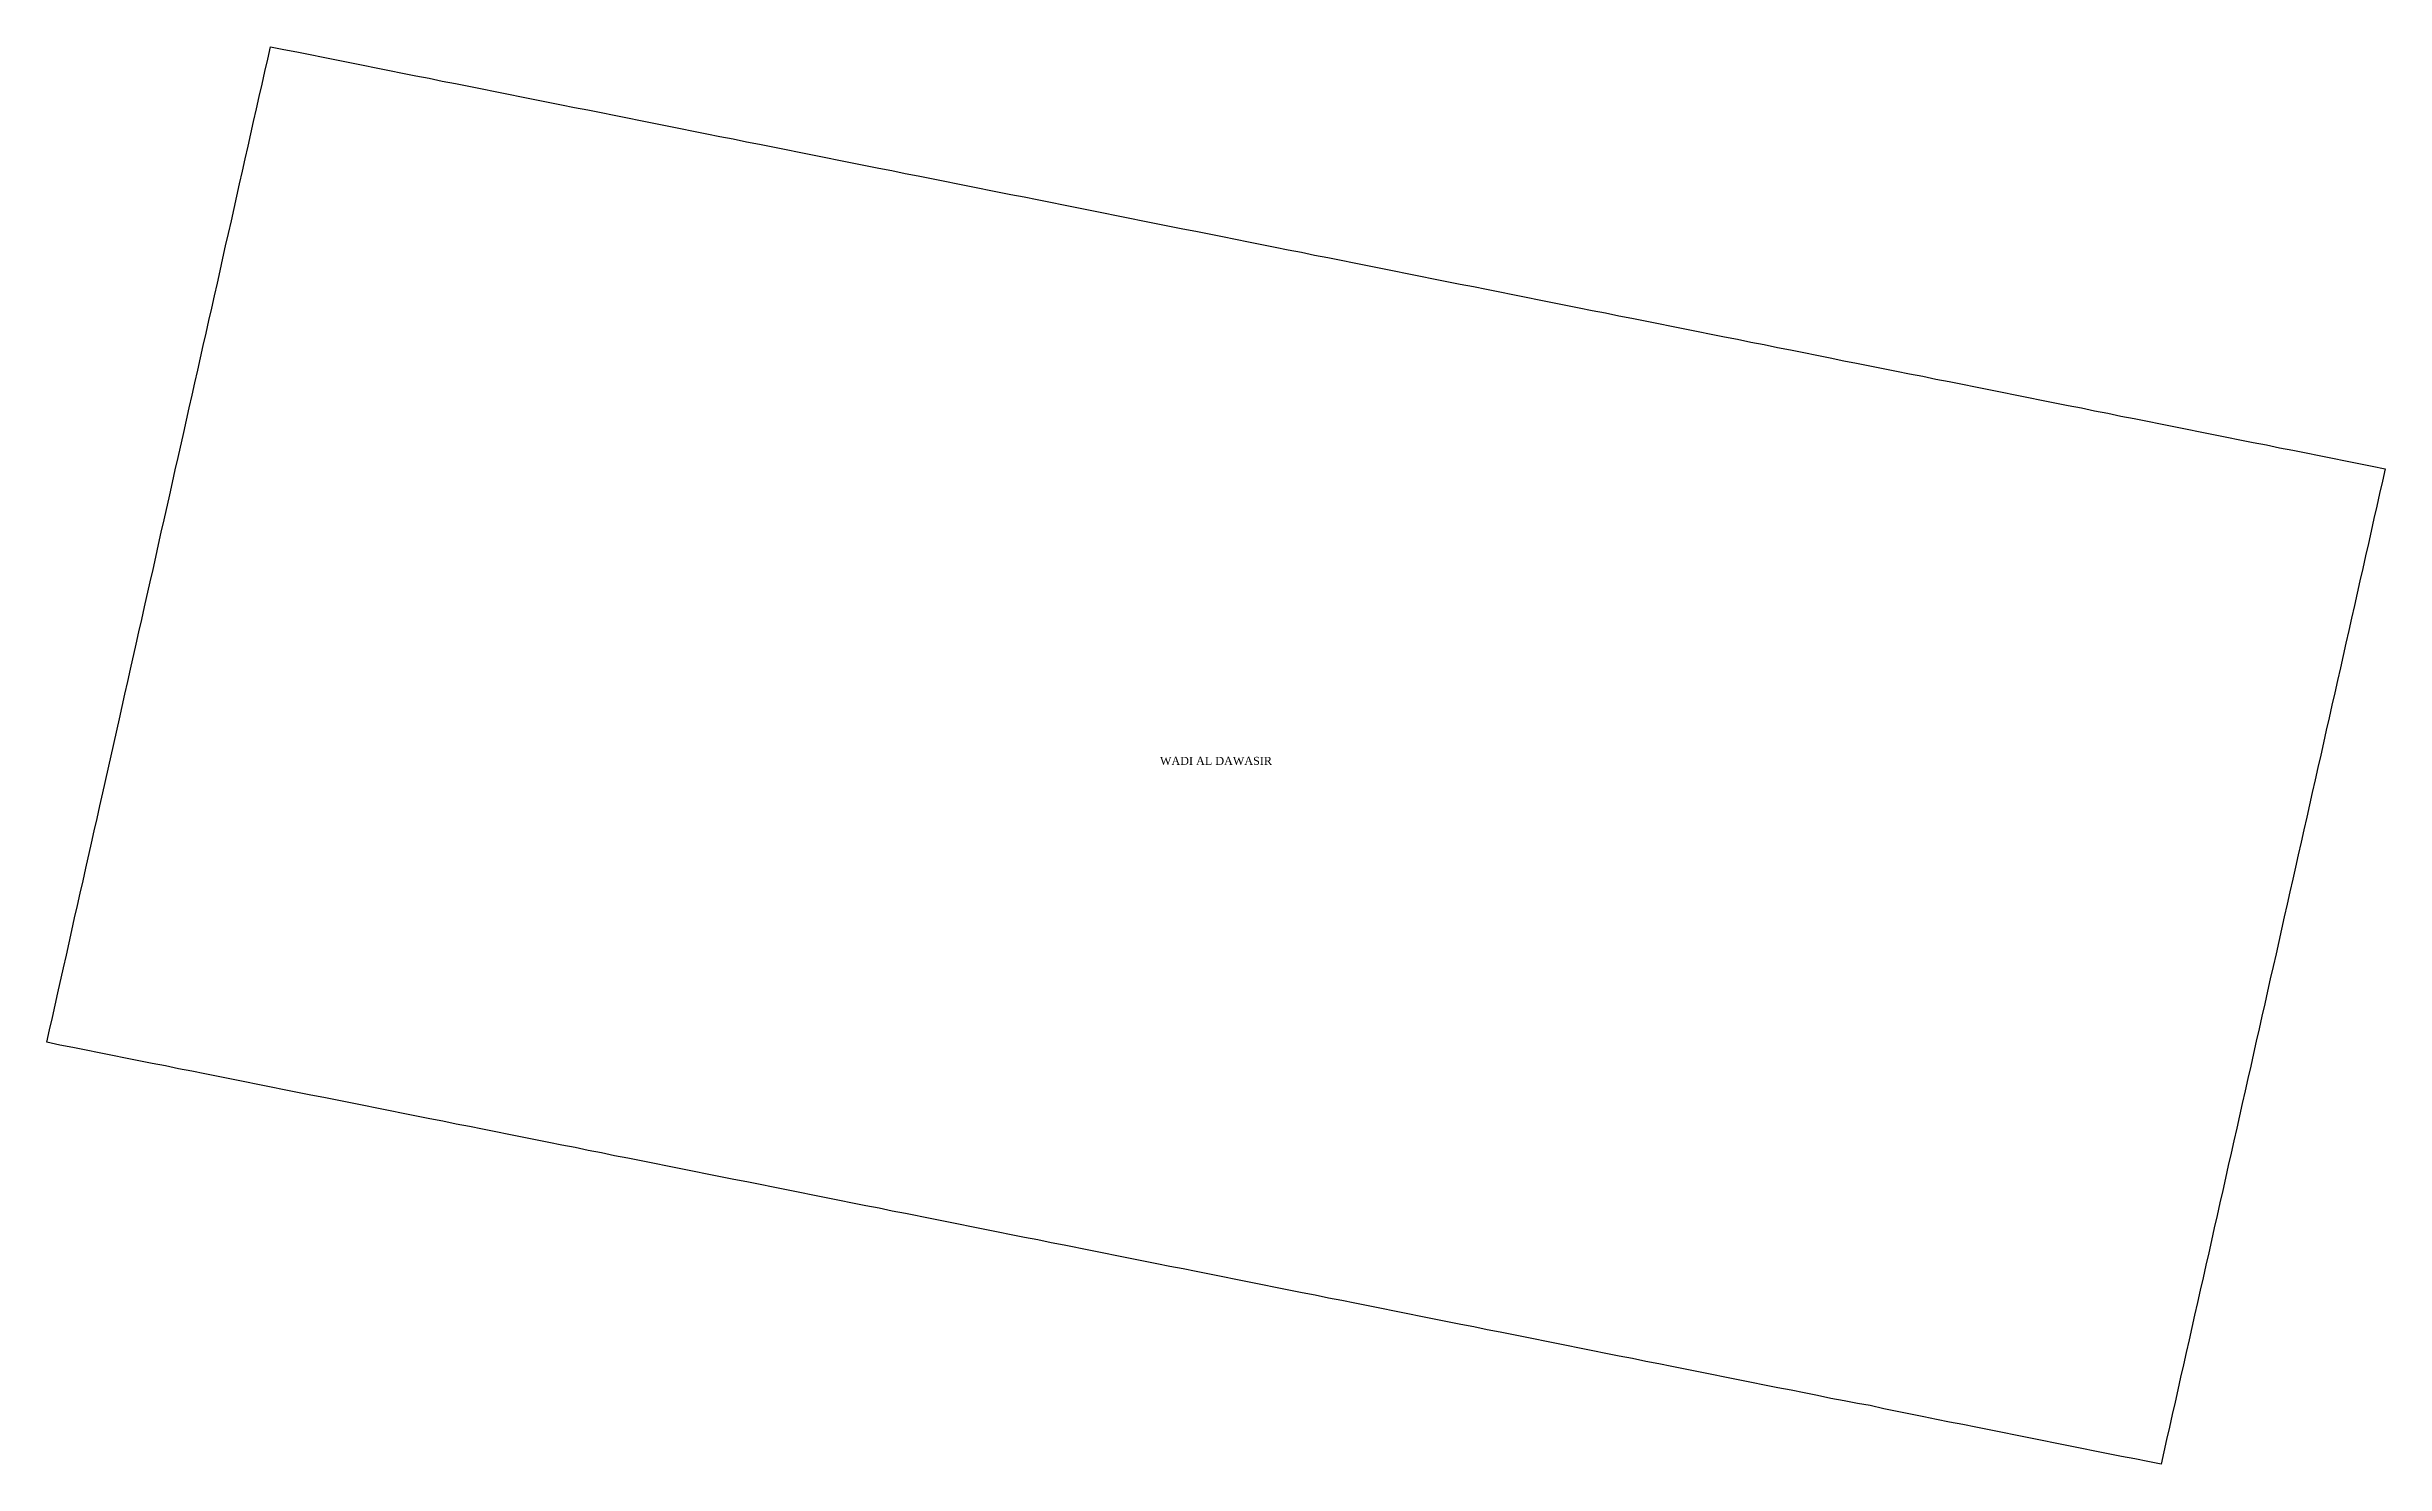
# Model space of a CAD drawing. Header units: inches. Extents: x 0.63 to 3.42, y -0.46 to 2.65.
# Drawn here: x 2.42719 to 2.44438, y 0.32278 to 0.33321 of the extents above; entities that cross this region are included whole.
import ezdxf
from ezdxf.enums import TextEntityAlignment as Align

# ---------------------------------------------------------------- set-up
doc = ezdxf.new("R2010")
doc.units = ezdxf.units.IN
doc.header["$MEASUREMENT"] = 0
doc.layers.add('Polygons', color=163, linetype='Continuous', true_color=0x4576f4)
doc.layers.add('PolygonsAnno', color=252, linetype='Continuous', true_color=0x997681)
doc.styles.add('Times New Roman', font='times.ttf')

msp = doc.modelspace()

# ---------------------------------------------------------------- texts
at = {"layer": 'PolygonsAnno', "color": 1, "style": 'Times New Roman'}
msp.add_text('WADI AL DAWASIR', height=0.00005915, dxfattribs=at).set_placement((2.43537, 0.327905), align=Align.BOTTOM_LEFT)

# ---------------------------------------------------------------- linework, layer by layer
at = {"layer": 'Polygons'}
msp.add_polyline3d([(2.433888, 0.324544, 0), (2.433791, 0.324564, 0), (2.433694, 0.324583, 0), (2.433499, 0.324622, 0), (2.433402, 0.324641, 0), (2.433305, 0.324661, 0), (2.433208, 0.32468, 0), (2.43311, 0.324699, 0), (2.433013, 0.324719, 0), (2.432916, 0.324738, 0), (2.432819, 0.324758, 0), (2.432722, 0.324777, 0), (2.432624, 0.324797, 0), (2.432527, 0.324816, 0), (2.43243, 0.324835, 0), (2.432333, 0.324855, 0), (2.432236, 0.324874, 0), (2.432139, 0.324893, 0), (2.432042, 0.324913, 0), (2.431945, 0.324932, 0), (2.431847, 0.324952, 0), (2.43175, 0.324971, 0), (2.431653, 0.32499, 0), (2.431459, 0.325029, 0), (2.431361, 0.325048, 0), (2.431264, 0.325068, 0), (2.431167, 0.325087, 0), (2.43107, 0.325107, 0), (2.430973, 0.325126, 0), (2.430876, 0.325145, 0), (2.430778, 0.325165, 0), (2.430681, 0.325184, 0), (2.430584, 0.325204, 0), (2.430487, 0.325223, 0), (2.43039, 0.325242, 0), (2.430293, 0.325262, 0), (2.430195, 0.325281, 0), (2.430098, 0.325301, 0), (2.430001, 0.32532, 0), (2.429904, 0.325339, 0), (2.429807, 0.325359, 0), (2.42971, 0.325378, 0), (2.429612, 0.325398, 0), (2.429516, 0.325417, 0), (2.429418, 0.325436, 0), (2.429321, 0.325456, 0), (2.429224, 0.325475, 0), (2.429127, 0.325494, 0), (2.42903, 0.325514, 0), (2.428932, 0.325533, 0), (2.428835, 0.325553, 0), (2.428738, 0.325572, 0), (2.428641, 0.325591, 0), (2.428544, 0.325611, 0), (2.428447, 0.32563, 0), (2.428349, 0.32565, 0), (2.428252, 0.325669, 0), (2.428155, 0.325688, 0), (2.428058, 0.325708, 0), (2.427961, 0.325727, 0), (2.427864, 0.325746, 0), (2.427766, 0.325766, 0), (2.427669, 0.325785, 0), (2.427572, 0.325805, 0), (2.427475, 0.325824, 0), (2.427378, 0.325843, 0), (2.427283, 0.325862, 0), (2.427186, 0.325882, 0), (2.427207, 0.325973, 0), (2.427227, 0.326064, 0), (2.427247, 0.326156, 0), (2.427268, 0.326247, 0), (2.427309, 0.32643, 0), (2.42733, 0.326522, 0), (2.42735, 0.326613, 0), (2.427371, 0.326705, 0), (2.427391, 0.326797, 0), (2.427412, 0.326888, 0), (2.427432, 0.32698, 0), (2.427453, 0.327071, 0), (2.427474, 0.327163, 0), (2.427515, 0.327346, 0), (2.427535, 0.327437, 0), (2.427556, 0.327529, 0), (2.427576, 0.327621, 0), (2.427598, 0.327716, 0), (2.42772, 0.328261, 0), (2.427761, 0.328444, 0), (2.427782, 0.328536, 0), (2.427802, 0.328627, 0), (2.427843, 0.32881, 0), (2.427864, 0.328902, 0), (2.427884, 0.328993, 0), (2.427905, 0.329085, 0), (2.427946, 0.329268, 0), (2.427967, 0.32936, 0), (2.427987, 0.329451, 0), (2.428008, 0.329543, 0), (2.428028, 0.329634, 0), (2.428049, 0.329726, 0), (2.42809, 0.329909, 0), (2.428111, 0.330001, 0), (2.428131, 0.330092, 0), (2.428152, 0.330184, 0), (2.428193, 0.330367, 0), (2.428214, 0.330458, 0), (2.428234, 0.33055, 0), (2.428255, 0.330642, 0), (2.428275, 0.330733, 0), (2.428296, 0.330825, 0), (2.428316, 0.330916, 0), (2.428337, 0.331008, 0), (2.428357, 0.331099, 0), (2.428378, 0.331191, 0), (2.428399, 0.331283, 0), (2.428419, 0.331374, 0), (2.42844, 0.331466, 0), (2.42846, 0.331557, 0), (2.428481, 0.331649, 0), (2.428501, 0.33174, 0), (2.428522, 0.331832, 0), (2.428543, 0.331924, 0), (2.428563, 0.332015, 0), (2.428584, 0.332107, 0), (2.428604, 0.332198, 0), (2.428625, 0.33229, 0), (2.428645, 0.332381, 0), (2.428666, 0.332473, 0), (2.428686, 0.332565, 0), (2.428707, 0.332656, 0), (2.428728, 0.332748, 0), (2.428748, 0.332839, 0), (2.428769, 0.332931, 0), (2.428789, 0.333022, 0), (2.42881, 0.333114, 0), (2.42883, 0.333205, 0), (2.428928, 0.333186, 0), (2.429025, 0.333167, 0), (2.429122, 0.333147, 0), (2.429219, 0.333128, 0), (2.429316, 0.333108, 0), (2.429414, 0.333089, 0), (2.429511, 0.33307, 0), (2.429608, 0.33305, 0), (2.429705, 0.333031, 0), (2.429802, 0.333011, 0), (2.4299, 0.332992, 0), (2.429997, 0.332973, 0), (2.430094, 0.332953, 0), (2.430191, 0.332934, 0), (2.430288, 0.332915, 0), (2.430386, 0.332895, 0), (2.430483, 0.332876, 0), (2.43058, 0.332856, 0), (2.430677, 0.332837, 0), (2.430774, 0.332817, 0), (2.430872, 0.332798, 0), (2.430969, 0.332779, 0), (2.431066, 0.332759, 0), (2.431163, 0.33274, 0), (2.431261, 0.332721, 0), (2.431358, 0.332701, 0), (2.431455, 0.332682, 0), (2.431552, 0.332662, 0), (2.431649, 0.332643, 0), (2.431747, 0.332624, 0), (2.431844, 0.332604, 0), (2.431941, 0.332585, 0), (2.432038, 0.332565, 0), (2.432135, 0.332546, 0), (2.432232, 0.332527, 0), (2.43233, 0.332507, 0), (2.432427, 0.332488, 0), (2.432524, 0.332468, 0), (2.432621, 0.332449, 0), (2.432718, 0.33243, 0), (2.432816, 0.33241, 0), (2.432913, 0.332391, 0), (2.43301, 0.332371, 0), (2.433107, 0.332352, 0), (2.433205, 0.332332, 0), (2.433302, 0.332313, 0), (2.433399, 0.332294, 0), (2.433496, 0.332274, 0), (2.433593, 0.332255, 0), (2.43369, 0.332236, 0), (2.433788, 0.332216, 0), (2.433885, 0.332197, 0), (2.433982, 0.332177, 0), (2.434176, 0.332139, 0), (2.434273, 0.332119, 0), (2.434371, 0.3321, 0), (2.434468, 0.332081, 0), (2.434565, 0.332061, 0), (2.434662, 0.332042, 0), (2.43476, 0.332022, 0), (2.434857, 0.332003, 0), (2.434954, 0.331983, 0), (2.435051, 0.331964, 0), (2.435148, 0.331945, 0), (2.435245, 0.331925, 0), (2.435343, 0.331906, 0), (2.43544, 0.331886, 0), (2.435537, 0.331867, 0), (2.435634, 0.331848, 0), (2.435731, 0.331828, 0), (2.435829, 0.331809, 0), (2.435926, 0.331789, 0), (2.436022, 0.33177, 0), (2.436119, 0.331751, 0), (2.436216, 0.331732, 0), (2.436313, 0.331712, 0), (2.43641, 0.331693, 0), (2.436507, 0.331673, 0), (2.436605, 0.331654, 0), (2.436702, 0.331635, 0), (2.436799, 0.331615, 0), (2.436896, 0.331596, 0), (2.436993, 0.331576, 0), (2.437091, 0.331557, 0), (2.437188, 0.331537, 0), (2.437285, 0.331518, 0), (2.437382, 0.331499, 0), (2.437479, 0.331479, 0), (2.437576, 0.33146, 0), (2.437674, 0.331441, 0), (2.437771, 0.331421, 0), (2.437868, 0.331402, 0), (2.437965, 0.331382, 0), (2.438062, 0.331363, 0), (2.438159, 0.331343, 0), (2.438257, 0.331324, 0), (2.438354, 0.331305, 0), (2.438451, 0.331285, 0), (2.438548, 0.331266, 0), (2.438645, 0.331247, 0), (2.438743, 0.331227, 0), (2.43884, 0.331208, 0), (2.438937, 0.331188, 0), (2.439034, 0.331169, 0), (2.439131, 0.331149, 0), (2.439228, 0.33113, 0), (2.439326, 0.331111, 0), (2.439423, 0.331091, 0), (2.43952, 0.331072, 0), (2.439617, 0.331053, 0), (2.439714, 0.331033, 0), (2.439811, 0.331014, 0), (2.439909, 0.330994, 0), (2.440006, 0.330975, 0), (2.440103, 0.330955, 0), (2.4402, 0.330936, 0), (2.440297, 0.330917, 0), (2.440398, 0.330896, 0), (2.440492, 0.330878, 0), (2.440589, 0.330858, 0), (2.440686, 0.330839, 0), (2.440784, 0.330819, 0), (2.44088, 0.3308, 0), (2.440978, 0.330781, 0), (2.441075, 0.330761, 0), (2.441172, 0.330742, 0), (2.441269, 0.330722, 0), (2.441366, 0.330703, 0), (2.441464, 0.330684, 0), (2.441561, 0.330664, 0), (2.441658, 0.330645, 0), (2.441755, 0.330625, 0), (2.441852, 0.330606, 0), (2.441949, 0.330586, 0), (2.442047, 0.330567, 0), (2.442144, 0.330548, 0), (2.442241, 0.330528, 0), (2.442338, 0.330509, 0), (2.442435, 0.330489, 0), (2.442533, 0.33047, 0), (2.44263, 0.33045, 0), (2.442727, 0.330431, 0), (2.442824, 0.330412, 0), (2.442921, 0.330392, 0), (2.443018, 0.330373, 0), (2.443116, 0.330353, 0), (2.443213, 0.330334, 0), (2.44331, 0.330314, 0), (2.443407, 0.330295, 0), (2.443504, 0.330276, 0), (2.443601, 0.330256, 0), (2.443699, 0.330237, 0), (2.443796, 0.330218, 0), (2.443893, 0.330198, 0), (2.44399, 0.330179, 0), (2.444087, 0.330159, 0), (2.444184, 0.33014, 0), (2.444281, 0.33012, 0), (2.444378, 0.330101, 0), (2.444357, 0.33001, 0), (2.444337, 0.329918, 0), (2.444316, 0.329826, 0), (2.444295, 0.329735, 0), (2.444275, 0.329643, 0), (2.444254, 0.329551, 0), (2.444233, 0.32946, 0), (2.444213, 0.329368, 0), (2.444192, 0.329277, 0), (2.444172, 0.329185, 0), (2.444151, 0.329094, 0), (2.44413, 0.329002, 0), (2.44411, 0.328911, 0), (2.444089, 0.328819, 0), (2.444069, 0.328727, 0), (2.444048, 0.328636, 0), (2.444027, 0.328544, 0), (2.444007, 0.328453, 0), (2.443986, 0.328361, 0), (2.443965, 0.32827, 0), (2.443945, 0.328178, 0), (2.443924, 0.328086, 0), (2.443904, 0.327995, 0), (2.443883, 0.327903, 0), (2.443862, 0.327812, 0), (2.443842, 0.32772, 0), (2.443821, 0.327629, 0), (2.443801, 0.327537, 0), (2.44378, 0.327445, 0), (2.443759, 0.327354, 0), (2.443739, 0.327262, 0), (2.443718, 0.32717, 0), (2.443698, 0.327081, 0), (2.443677, 0.326989, 0), (2.443657, 0.326898, 0), (2.443636, 0.326806, 0), (2.443616, 0.326715, 0), (2.443595, 0.326623, 0), (2.443575, 0.326532, 0), (2.443554, 0.32644, 0), (2.443533, 0.326348, 0), (2.443512, 0.326257, 0), (2.443492, 0.326165, 0), (2.443471, 0.326074, 0), (2.443451, 0.325982, 0), (2.44343, 0.325891, 0), (2.443409, 0.325799, 0), (2.443389, 0.325707, 0), (2.443368, 0.325616, 0), (2.443348, 0.325524, 0), (2.443327, 0.325433, 0), (2.443306, 0.325341, 0), (2.443286, 0.32525, 0), (2.443265, 0.325158, 0), (2.443245, 0.325066, 0), (2.443224, 0.324975, 0), (2.443203, 0.324883, 0), (2.443183, 0.324792, 0), (2.443162, 0.3247, 0), (2.443142, 0.324608, 0), (2.443121, 0.324517, 0), (2.4431, 0.324425, 0), (2.44308, 0.324334, 0), (2.443059, 0.324242, 0), (2.443039, 0.32415, 0), (2.443018, 0.324059, 0), (2.442997, 0.323967, 0), (2.442977, 0.323876, 0), (2.442956, 0.323784, 0), (2.442936, 0.323693, 0), (2.442915, 0.323601, 0), (2.442894, 0.323509, 0), (2.442874, 0.323418, 0), (2.442853, 0.323326, 0), (2.442833, 0.323234, 0), (2.442812, 0.323143, 0), (2.442791, 0.323052, 0), (2.442771, 0.322961, 0), (2.44275, 0.32287, 0), (2.44273, 0.322778, 0), (2.442633, 0.322798, 0), (2.442536, 0.322817, 0), (2.442438, 0.322836, 0), (2.442341, 0.322856, 0), (2.442244, 0.322875, 0), (2.442147, 0.322895, 0), (2.44205, 0.322914, 0), (2.441952, 0.322934, 0), (2.441855, 0.322953, 0), (2.441758, 0.322972, 0), (2.441661, 0.322992, 0), (2.441564, 0.323011, 0), (2.441467, 0.323031, 0), (2.441369, 0.32305, 0), (2.441272, 0.32307, 0), (2.441175, 0.323089, 0), (2.441078, 0.323108, 0), (2.440985, 0.323127, 0), (2.440887, 0.323146, 0), (2.44079, 0.323166, 0), (2.440693, 0.323185, 0), (2.440591, 0.323211, 0), (2.440498, 0.323224, 0), (2.440401, 0.323244, 0), (2.440303, 0.323263, 0), (2.440205, 0.323283, 0), (2.440107, 0.323303, 0), (2.44001, 0.323322, 0), (2.439912, 0.323341, 0), (2.439815, 0.323361, 0), (2.439718, 0.32338, 0), (2.439621, 0.3234, 0), (2.439524, 0.323419, 0), (2.439427, 0.323438, 0), (2.439329, 0.323458, 0), (2.439232, 0.323477, 0), (2.439134, 0.323497, 0), (2.439038, 0.323516, 0), (2.438941, 0.323535, 0), (2.438844, 0.323555, 0), (2.438746, 0.323574, 0), (2.438649, 0.323594, 0), (2.438552, 0.323613, 0), (2.438455, 0.323633, 0), (2.438358, 0.323652, 0), (2.438261, 0.323671, 0), (2.438066, 0.32371, 0), (2.437969, 0.32373, 0), (2.437872, 0.323749, 0), (2.437775, 0.323768, 0), (2.437678, 0.323788, 0), (2.437581, 0.323807, 0), (2.437483, 0.323827, 0), (2.437386, 0.323846, 0), (2.437289, 0.323865, 0), (2.437192, 0.323885, 0), (2.437095, 0.323904, 0), (2.436998, 0.323924, 0), (2.4369, 0.323943, 0), (2.436803, 0.323962, 0), (2.436706, 0.323982, 0), (2.436609, 0.324001, 0), (2.436512, 0.324021, 0), (2.436415, 0.32404, 0), (2.436317, 0.324059, 0), (2.43622, 0.324079, 0), (2.436123, 0.324098, 0), (2.436026, 0.324117, 0), (2.435929, 0.324137, 0), (2.435832, 0.324156, 0), (2.435735, 0.324176, 0), (2.435637, 0.324195, 0), (2.43554, 0.324215, 0), (2.435443, 0.324234, 0), (2.435346, 0.324253, 0), (2.435249, 0.324273, 0), (2.435152, 0.324292, 0), (2.435054, 0.324311, 0), (2.434957, 0.324331, 0), (2.43486, 0.32435, 0), (2.434666, 0.324389, 0), (2.434569, 0.324408, 0), (2.434471, 0.324428, 0), (2.434374, 0.324447, 0), (2.434277, 0.324467, 0), (2.43418, 0.324486, 0), (2.434082, 0.324506, 0), (2.433985, 0.324525, 0)], close=True, dxfattribs=at)

msp.set_redraw_order([(e.dxf.handle, doc.entitydb.next_handle()) for e in msp.query("TEXT MTEXT ATTDEF DIMENSION ARC_DIMENSION")])  # texts and dimensions are drawn at this point

doc.saveas('drawing.dxf')
